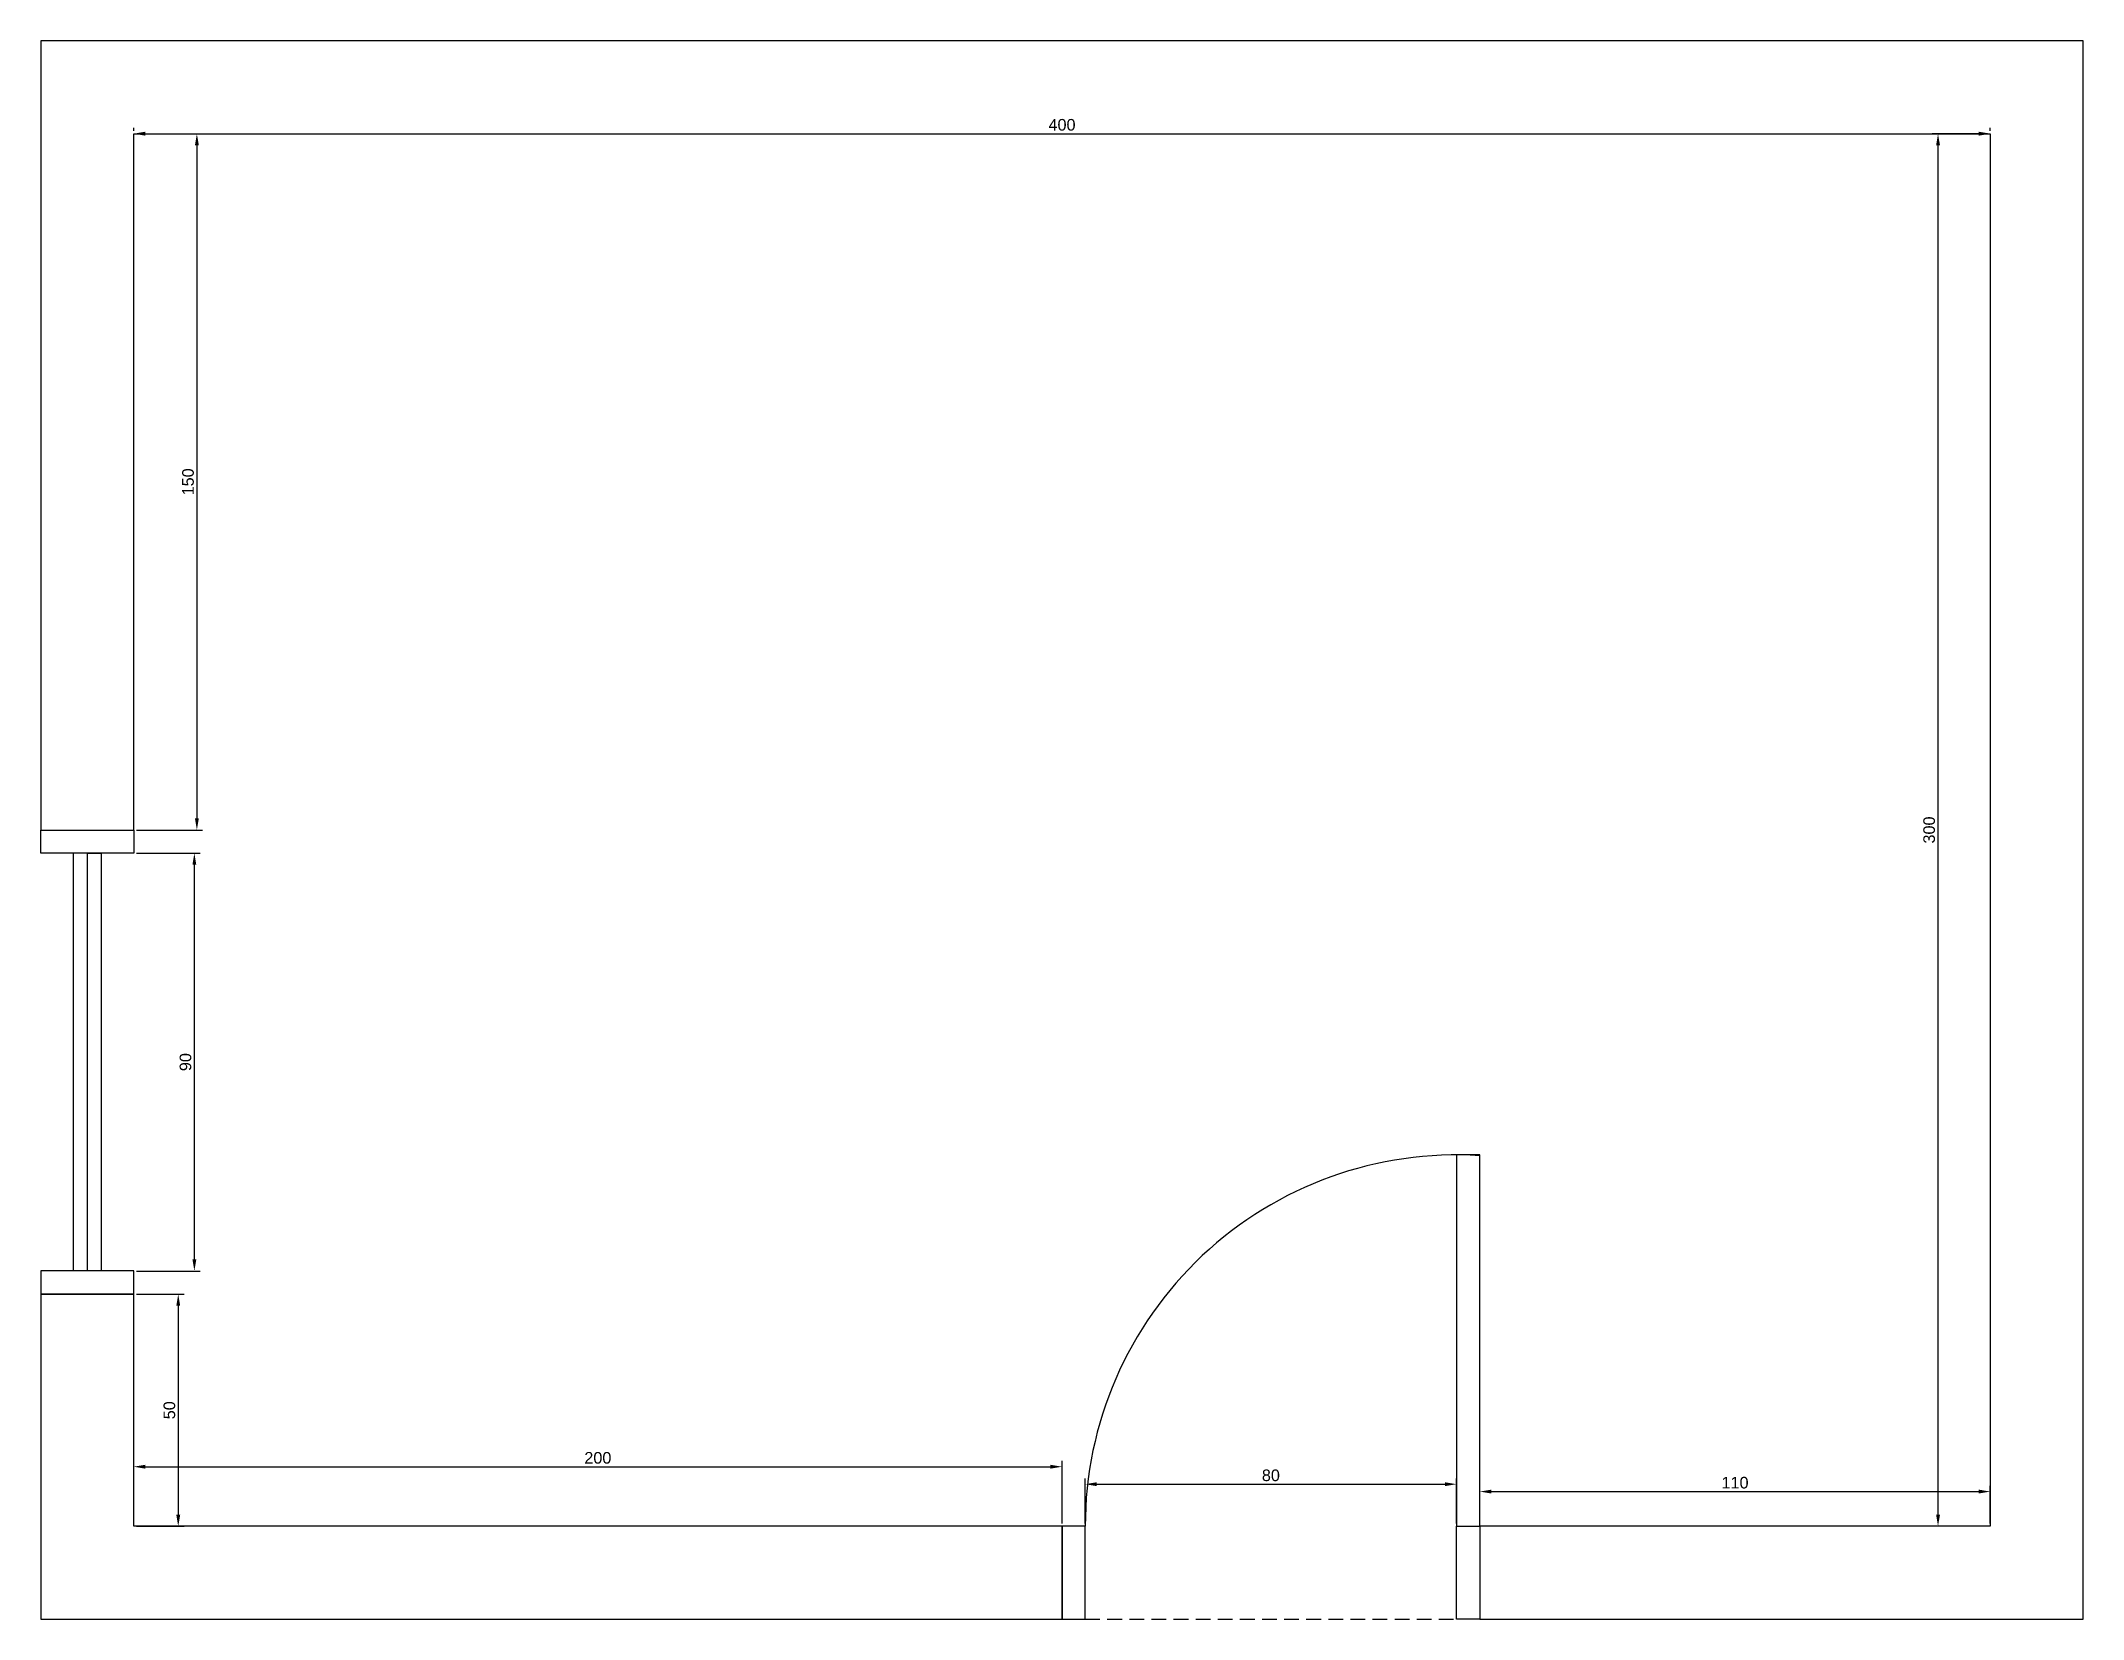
# Model space of a CAD drawing. Header units: centimetres. Extents: x 3981 to 6240, y 1121 to 1550.
# Drawn here: x 4539.2 to 4979.2, y 1155.4 to 1495.4 of the extents above; entities that cross this region are included whole.
import ezdxf

# ---------------------------------------------------------------- set-up
doc = ezdxf.new("R2010")
doc.units = ezdxf.units.CM
doc.linetypes.add('HIDDEN2', pattern=[4.7625, 3.175, -1.5875])
doc.layers.add('Kapı', color=10, linetype='Continuous')
doc.layers.add('Pencere', color=10, linetype='Continuous')
doc.styles.get("Standard").update_dxf_attribs({"font": 'arial.ttf'})
doc.dimstyles.new('ISO-25', dxfattribs={"dimtxt": 2.5, "dimasz": 2.5, "dimexe": 1.25, "dimexo": 0.625, "dimtad": 1, "dimtxsty": 'Standard', "dimcen": 2.5, "dimadec": 0, "dimazin": 0, "dimtfac": 1, "dimtmove": 0, "dimatfit": 3, "dimfxl": 1, "dimarcsym": 0})

msp = doc.modelspace()

# ---------------------------------------------------------------- blocks, each defined once
blk = doc.blocks.new('*D1')
at = {"color": 0, "lineweight": -2, "transparency": 16777216}
for p, q in [((4559.19, 1476.04), (4559.19, 1476.66)), ((4561.69, 1475.41), (4956.69, 1475.41)), ((4959.19, 1476.04), (4959.19, 1476.66))]:
    blk.add_line(p, q, dxfattribs=at)
at = {"color": 0, "transparency": 16777216}
for points in [[(4561.69, 1475.83), (4561.69, 1474.99), (4559.19, 1475.41)], [(4956.69, 1475.83), (4956.69, 1474.99), (4959.19, 1475.41)]]:
    blk.add_solid(points, dxfattribs=at)
at = {"layer": 'Defpoints', "color": 0, "transparency": 16777216}
for p in [(4559.19, 1475.41), (4959.19, 1475.41), (4959.19, 1475.41)]:
    blk.add_point(p, dxfattribs=at)
at = {"color": 0, "transparency": 16777216, "insert": (4759.19, 1477.31), "char_height": 2.5, "attachment_point": 5}
blk.add_mtext('400', dxfattribs=at)
blk = doc.blocks.new('*D2')
at = {"color": 0, "lineweight": -2, "transparency": 16777216}
for p, q in [((4559.81, 1475.41), (4574.05, 1475.41)), ((4572.8, 1472.91), (4572.8, 1327.91)), ((4559.81, 1325.41), (4574.05, 1325.41))]:
    blk.add_line(p, q, dxfattribs=at)
at = {"color": 0, "transparency": 16777216}
for points in [[(4572.39, 1472.91), (4573.22, 1472.91), (4572.8, 1475.41)], [(4572.39, 1327.91), (4573.22, 1327.91), (4572.8, 1325.41)]]:
    blk.add_solid(points, dxfattribs=at)
at = {"layer": 'Defpoints', "color": 0, "transparency": 16777216}
for p in [(4559.19, 1475.41), (4559.19, 1325.41), (4572.8, 1325.41)]:
    blk.add_point(p, dxfattribs=at)
at = {"color": 0, "transparency": 16777216, "insert": (4570.9, 1400.41), "char_height": 2.5, "attachment_point": 5, "rotation": 90}
blk.add_mtext('150', dxfattribs=at)
blk = doc.blocks.new('*D3')
at = {"color": 0, "lineweight": -2, "transparency": 16777216}
for p, q in [((4559.81, 1320.41), (4573.51, 1320.41)), ((4572.26, 1232.91), (4572.26, 1317.91)), ((4559.81, 1230.41), (4573.51, 1230.41))]:
    blk.add_line(p, q, dxfattribs=at)
at = {"color": 0, "transparency": 16777216}
for points in [[(4571.85, 1317.91), (4572.68, 1317.91), (4572.26, 1320.41)], [(4571.85, 1232.91), (4572.68, 1232.91), (4572.26, 1230.41)]]:
    blk.add_solid(points, dxfattribs=at)
at = {"layer": 'Defpoints', "color": 0, "transparency": 16777216}
for p in [(4559.19, 1320.41), (4572.26, 1320.41), (4559.19, 1230.41)]:
    blk.add_point(p, dxfattribs=at)
at = {"color": 0, "transparency": 16777216, "insert": (4570.36, 1275.41), "char_height": 2.5, "attachment_point": 5, "rotation": 90}
blk.add_mtext('90', dxfattribs=at)
blk = doc.blocks.new('*D4')
at = {"color": 0, "lineweight": -2, "transparency": 16777216}
for p, q in [((4559.81, 1225.41), (4570.04, 1225.41)), ((4568.79, 1222.91), (4568.79, 1177.91)), ((4559.81, 1175.41), (4570.04, 1175.41))]:
    blk.add_line(p, q, dxfattribs=at)
at = {"color": 0, "transparency": 16777216}
for points in [[(4568.37, 1222.91), (4569.21, 1222.91), (4568.79, 1225.41)], [(4568.37, 1177.91), (4569.21, 1177.91), (4568.79, 1175.41)]]:
    blk.add_solid(points, dxfattribs=at)
at = {"layer": 'Defpoints', "color": 0, "transparency": 16777216}
for p in [(4559.19, 1225.41), (4559.19, 1175.41), (4568.79, 1175.41)]:
    blk.add_point(p, dxfattribs=at)
at = {"color": 0, "transparency": 16777216, "insert": (4566.89, 1200.41), "char_height": 2.5, "attachment_point": 5, "rotation": 90}
blk.add_mtext('50', dxfattribs=at)
blk = doc.blocks.new('*D5')
at = {"color": 0, "lineweight": -2, "transparency": 16777216}
for p, q in [((4559.19, 1176.04), (4559.19, 1189.5)), ((4561.69, 1188.25), (4756.69, 1188.25)), ((4759.19, 1176.04), (4759.19, 1189.5))]:
    blk.add_line(p, q, dxfattribs=at)
at = {"color": 0, "transparency": 16777216}
for points in [[(4561.69, 1188.66), (4561.69, 1187.83), (4559.19, 1188.25)], [(4756.69, 1188.66), (4756.69, 1187.83), (4759.19, 1188.25)]]:
    blk.add_solid(points, dxfattribs=at)
at = {"layer": 'Defpoints', "color": 0, "transparency": 16777216}
for p in [(4759.19, 1188.25), (4559.19, 1175.41), (4759.19, 1175.41)]:
    blk.add_point(p, dxfattribs=at)
at = {"color": 0, "transparency": 16777216, "insert": (4659.19, 1190.15), "char_height": 2.5, "attachment_point": 5}
blk.add_mtext('200', dxfattribs=at)
blk = doc.blocks.new('*D6')
at = {"color": 0, "lineweight": -2, "transparency": 16777216}
for p, q in [((4764.19, 1176.04), (4764.19, 1185.73)), ((4766.69, 1184.48), (4841.69, 1184.48)), ((4844.19, 1176.04), (4844.19, 1185.73))]:
    blk.add_line(p, q, dxfattribs=at)
at = {"color": 0, "transparency": 16777216}
for points in [[(4766.69, 1184.9), (4766.69, 1184.07), (4764.19, 1184.48)], [(4841.69, 1184.9), (4841.69, 1184.07), (4844.19, 1184.48)]]:
    blk.add_solid(points, dxfattribs=at)
at = {"layer": 'Defpoints', "color": 0, "transparency": 16777216}
for p in [(4844.19, 1184.48), (4764.19, 1175.41), (4844.19, 1175.41)]:
    blk.add_point(p, dxfattribs=at)
at = {"color": 0, "transparency": 16777216, "insert": (4804.19, 1186.38), "char_height": 2.5, "attachment_point": 5}
blk.add_mtext('80', dxfattribs=at)
blk = doc.blocks.new('*D7')
at = {"color": 0, "lineweight": -2, "transparency": 16777216}
for p, q in [((4849.19, 1176.04), (4849.19, 1184.14)), ((4959.19, 1176.04), (4959.19, 1184.14)), ((4851.69, 1182.89), (4956.69, 1182.89))]:
    blk.add_line(p, q, dxfattribs=at)
at = {"color": 0, "transparency": 16777216}
for points in [[(4851.69, 1183.31), (4851.69, 1182.48), (4849.19, 1182.89)], [(4956.69, 1183.31), (4956.69, 1182.48), (4959.19, 1182.89)]]:
    blk.add_solid(points, dxfattribs=at)
at = {"layer": 'Defpoints', "color": 0, "transparency": 16777216}
for p in [(4959.19, 1182.89), (4849.19, 1175.41), (4959.19, 1175.41)]:
    blk.add_point(p, dxfattribs=at)
at = {"color": 0, "transparency": 16777216, "insert": (4904.19, 1184.8), "char_height": 2.5, "attachment_point": 5}
blk.add_mtext('110', dxfattribs=at)
blk = doc.blocks.new('*D31')
at = {"color": 0, "lineweight": -2, "transparency": 16777216}
for p, q in [((4958.56, 1475.41), (4946.67, 1475.41)), ((4947.92, 1177.91), (4947.92, 1472.91)), ((4958.56, 1175.41), (4946.67, 1175.41))]:
    blk.add_line(p, q, dxfattribs=at)
at = {"color": 0, "transparency": 16777216}
for points in [[(4947.51, 1472.91), (4948.34, 1472.91), (4947.92, 1475.41)], [(4947.51, 1177.91), (4948.34, 1177.91), (4947.92, 1175.41)]]:
    blk.add_solid(points, dxfattribs=at)
at = {"layer": 'Defpoints', "color": 0, "transparency": 16777216}
for p in [(4947.92, 1475.41), (4959.19, 1475.41), (4959.19, 1175.41)]:
    blk.add_point(p, dxfattribs=at)
at = {"color": 0, "transparency": 16777216, "insert": (4946.02, 1325.41), "char_height": 2.5, "attachment_point": 5, "rotation": 90}
blk.add_mtext('300', dxfattribs=at)

# ---------------------------------------------------------------- dimensions: what is measured, and where the dimension line sits
for base, p1, p2, picture, middle in [((4959.188, 1475.411), (4559.188, 1475.411), (4959.188, 1475.411), '*D1', (4759.188, 1477.313)), ((4759.188, 1188.247), (4559.188, 1175.411), (4759.188, 1175.411), '*D5', (4659.188, 1190.148)), ((4844.188, 1184.482), (4764.188, 1175.411), (4844.188, 1175.411), '*D6', (4804.188, 1186.383)), ((4959.188, 1182.895), (4849.188, 1175.411), (4959.188, 1175.411), '*D7', (4904.188, 1184.796))]:
    dim = msp.add_linear_dim(base=base, p1=p1, p2=p2, dimstyle='ISO-25')
    dim.commit()
    dim.dimension.update_dxf_attribs({"geometry": picture, "text_midpoint": middle})
for base, p1, p2, picture, middle in [((4572.802, 1325.411), (4559.188, 1475.411), (4559.188, 1325.411), '*D2', (4570.9, 1400.411)), ((4947.924, 1475.411), (4959.188, 1175.411), (4959.188, 1475.411), '*D31', (4946.022, 1325.411)), ((4572.263, 1320.411), (4559.188, 1230.411), (4559.188, 1320.411), '*D3', (4570.361, 1275.411)), ((4568.789, 1175.411), (4559.188, 1225.411), (4559.188, 1175.411), '*D4', (4566.887, 1200.411))]:
    dim = msp.add_linear_dim(base=base, p1=p1, p2=p2, angle=90, dimstyle='ISO-25')
    dim.commit()
    dim.dimension.update_dxf_attribs({"geometry": picture, "text_midpoint": middle})

# ---------------------------------------------------------------- linework, layer by layer
for p, q in [((4759.188, 1175.411), (4759.188, 1155.411)), ((4849.188, 1175.411), (4849.188, 1155.411))]:
    msp.add_line(p, q)
for points in [[(4559.188, 1325.411), (4559.188, 1475.411), (4959.188, 1475.411), (4959.188, 1175.411), (4849.188, 1175.411), (4849.188, 1155.411), (4979.188, 1155.411), (4979.188, 1495.411), (4539.188, 1495.411), (4539.188, 1325.411)], [(4559.188, 1225.411), (4539.188, 1225.411), (4539.188, 1155.411), (4759.188, 1155.411), (4759.188, 1175.411), (4559.188, 1175.411)]]:
    msp.add_lwpolyline(points, close=True)
at = {"linetype": 'HIDDEN2'}
msp.add_lwpolyline([(4539.188, 1325.411), (4544.188, 1325.411)], dxfattribs=at)
at = {"layer": 'Kapı'}
for points in [[(4844.188, 1175.411), (4849.188, 1175.411), (4849.188, 1255.411), (4844.188, 1255.411), (4844.188, 1175.411)], [(4759.188, 1175.411), (4759.188, 1155.411), (4764.188, 1155.411), (4764.188, 1175.411), (4759.188, 1175.411)], [(4849.188, 1175.411), (4849.188, 1155.411), (4844.188, 1155.411), (4844.188, 1175.411), (4849.188, 1175.411)]]:
    msp.add_lwpolyline(points, dxfattribs=at)
at = {"layer": 'Kapı', "linetype": 'HIDDEN2'}
msp.add_lwpolyline([(4764.188, 1155.411), (4844.188, 1155.411)], dxfattribs=at)
at = {"layer": 'Kapı'}
msp.add_arc((4844.188, 1175.411), 80, 86.41668, 180, dxfattribs=at)
at = {"layer": 'Pencere'}
for points in [[(4539.188, 1325.411), (4559.188, 1325.411), (4559.188, 1320.411), (4539.188, 1320.411), (4539.188, 1325.411)], [(4549.188, 1320.411), (4552.188, 1320.411), (4552.188, 1230.411), (4546.188, 1230.411), (4546.188, 1320.411)], [(4549.188, 1320.411), (4549.188, 1230.411)], [(4539.188, 1225.411), (4559.188, 1225.411), (4559.188, 1230.411), (4539.188, 1230.411), (4539.188, 1225.411)]]:
    msp.add_lwpolyline(points, dxfattribs=at)

msp.set_redraw_order([(e.dxf.handle, doc.entitydb.next_handle()) for e in msp.query("TEXT MTEXT ATTDEF DIMENSION ARC_DIMENSION")])  # texts and dimensions are drawn at this point

doc.saveas('drawing.dxf')
